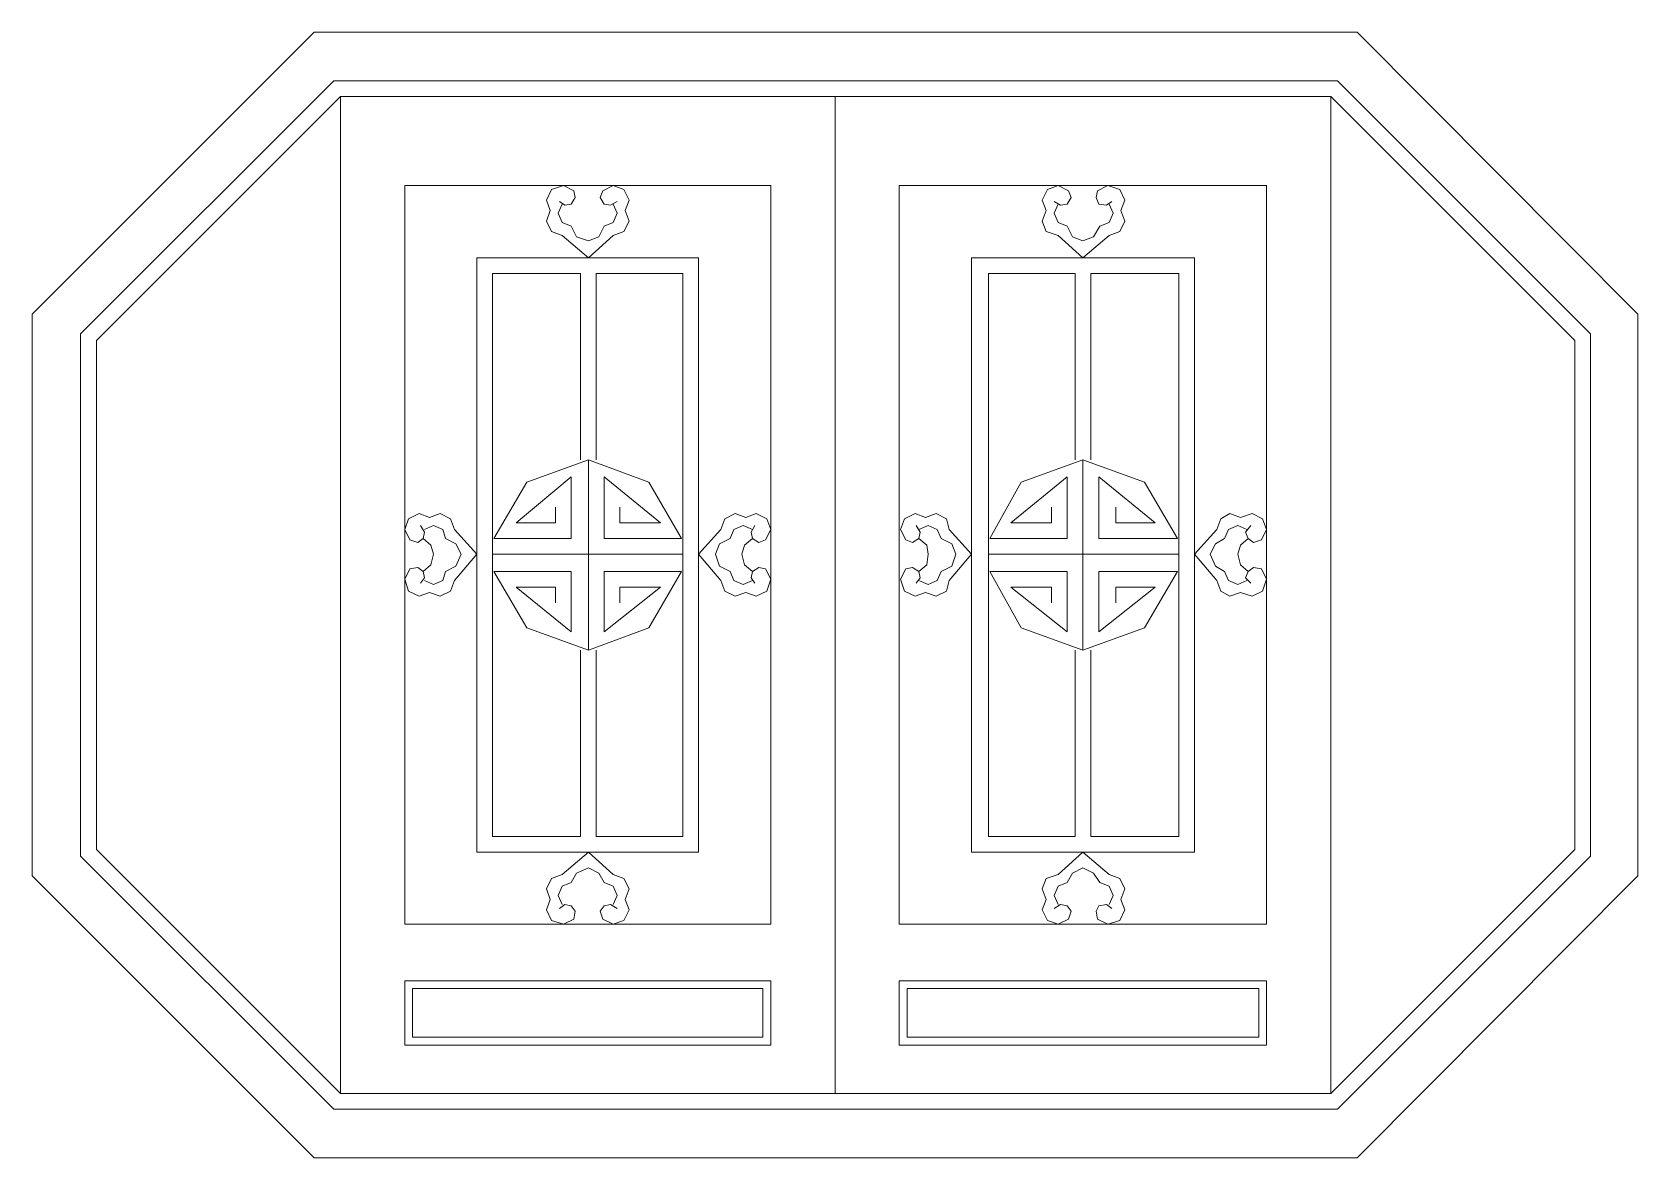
# Model space of a CAD drawing. Header units: centimetres. Extents: x -9.9 to 7.2, y -2.2 to 9.8.
import ezdxf

# ---------------------------------------------------------------- set-up
doc = ezdxf.new("R2010")
doc.units = ezdxf.units.CM
doc.header["$MEASUREMENT"] = 0
doc.layers.add('layer 1', color=7, linetype='Continuous')

msp = doc.modelspace()

# ---------------------------------------------------------------- linework, layer by layer
at = {"layer": 'layer 1', "color": 250, "lineweight": 0}
for points, knots in [([(-9.90429, 6.76236), (-9.90429, 6.76236), (-6.89485, 9.7718), (-6.89485, 9.7718), (-6.89485, 9.7718), (-6.89485, 9.7718), (4.23293, 9.7718), (4.23293, 9.7718), (4.23293, 9.7718), (4.23293, 9.7718), (7.22851, 6.76236), (7.22851, 6.76236), (7.22851, 6.76236), (7.22851, 6.76236), (7.22851, 0.77137), (7.22851, 0.77137), (7.22851, 0.77137), (7.22851, 0.77137), (4.23293, -2.23807), (4.23293, -2.23807), (4.23293, -2.23807), (4.23293, -2.23807), (-6.89485, -2.23807), (-6.89485, -2.23807), (-6.89485, -2.23807), (-6.89485, -2.23807), (-9.90429, 0.77137), (-9.90429, 0.77137), (-9.90429, 0.77137), (-9.90429, 0.77137), (-9.90429, 6.76236), (-9.90429, 6.76236)], [0, 0, 0, 0, 0.125, 0.125, 0.125, 0.125, 0.25, 0.25, 0.25, 0.25, 0.375, 0.375, 0.375, 0.375, 0.5, 0.5, 0.5, 0.5, 0.625, 0.625, 0.625, 0.625, 0.75, 0.75, 0.75, 0.75, 0.875, 0.875, 0.875, 0.875, 1, 1, 1, 1]), ([(-9.38644, 6.55227), (-9.38644, 6.55227), (-6.68494, 9.25377), (-6.68494, 9.25377), (-6.68494, 9.25377), (-6.68494, 9.25377), (4.02302, 9.25377), (4.02302, 9.25377), (4.02302, 9.25377), (4.02302, 9.25377), (6.72451, 6.55227), (6.72451, 6.55227), (6.72451, 6.55227), (6.72451, 6.55227), (6.72451, 0.98146), (6.72451, 0.98146), (6.72451, 0.98146), (6.72451, 0.98146), (4.02302, -1.72004), (4.02302, -1.72004), (4.02302, -1.72004), (4.02302, -1.72004), (-6.68494, -1.72004), (-6.68494, -1.72004), (-6.68494, -1.72004), (-6.68494, -1.72004), (-9.38644, 0.98146), (-9.38644, 0.98146), (-9.38644, 0.98146), (-9.38644, 0.98146), (-9.38644, 6.55227), (-9.38644, 6.55227)], [0, 0, 0, 0, 0.125, 0.125, 0.125, 0.125, 0.25, 0.25, 0.25, 0.25, 0.375, 0.375, 0.375, 0.375, 0.5, 0.5, 0.5, 0.5, 0.625, 0.625, 0.625, 0.625, 0.75, 0.75, 0.75, 0.75, 0.875, 0.875, 0.875, 0.875, 1, 1, 1, 1]), ([(-9.21844, 6.4823), (-9.21844, 6.4823), (-6.61497, 9.08595), (-6.61497, 9.08595), (-6.61497, 9.08595), (-6.61497, 9.08595), (3.95304, 9.08595), (3.95304, 9.08595), (3.95304, 9.08595), (3.95304, 9.08595), (6.55651, 6.4823), (6.55651, 6.4823), (6.55651, 6.4823), (6.55651, 6.4823), (6.55651, 1.05143), (6.55651, 1.05143), (6.55651, 1.05143), (6.55651, 1.05143), (3.95304, -1.55222), (3.95304, -1.55222), (3.95304, -1.55222), (3.95304, -1.55222), (-6.61497, -1.55222), (-6.61497, -1.55222), (-6.61497, -1.55222), (-6.61497, -1.55222), (-9.21844, 1.05143), (-9.21844, 1.05143), (-9.21844, 1.05143), (-9.21844, 1.05143), (-9.21844, 6.4823), (-9.21844, 6.4823)], [0, 0, 0, 0, 0.125, 0.125, 0.125, 0.125, 0.25, 0.25, 0.25, 0.25, 0.375, 0.375, 0.375, 0.375, 0.5, 0.5, 0.5, 0.5, 0.625, 0.625, 0.625, 0.625, 0.75, 0.75, 0.75, 0.75, 0.875, 0.875, 0.875, 0.875, 1, 1, 1, 1]), ([(-2.02392, 8.13407), (-2.02392, 8.13407), (-2.02392, 0.25352), (-2.02392, 0.25352), (-2.02392, 0.25352), (-2.02392, 0.25352), (-5.92912, 0.25352), (-5.92912, 0.25352), (-5.92912, 0.25352), (-5.92912, 0.25352), (-5.92912, 8.13407), (-5.92912, 8.13407), (-5.92912, 8.13407), (-5.92912, 8.13407), (-2.02392, 8.13407), (-2.02392, 8.13407)], [0, 0, 0, 0, 0.25, 0.25, 0.25, 0.25, 0.5, 0.5, 0.5, 0.5, 0.75, 0.75, 0.75, 0.75, 1, 1, 1, 1]), ([(-4.27735, 7.96607), (-4.27735, 7.96607), (-4.22141, 7.92415), (-4.22141, 7.92415), (-4.22141, 7.92415), (-4.22141, 7.92415), (-4.15144, 7.93801), (-4.15144, 7.93801), (-4.15144, 7.93801), (-4.15144, 7.93801), (-4.10935, 8.00798), (-4.10935, 8.00798), (-4.10935, 8.00798), (-4.10935, 8.00798), (-4.12338, 8.07813), (-4.12338, 8.07813), (-4.12338, 8.07813), (-4.12338, 8.07813), (-4.23544, 8.13407), (-4.23544, 8.13407), (-4.23544, 8.13407), (-4.23544, 8.13407), (-4.36135, 8.09198), (-4.36135, 8.09198), (-4.36135, 8.09198), (-4.36135, 8.09198), (-4.41729, 7.9801), (-4.41729, 7.9801), (-4.41729, 7.9801), (-4.41729, 7.9801), (-4.37538, 7.86803), (-4.37538, 7.86803), (-4.37538, 7.86803), (-4.37538, 7.86803), (-4.41729, 7.75615), (-4.41729, 7.75615), (-4.41729, 7.75615), (-4.41729, 7.75615), (-4.36135, 7.64409), (-4.36135, 7.64409), (-4.36135, 7.64409), (-4.36135, 7.64409), (-4.24947, 7.60218), (-4.24947, 7.60218), (-4.24947, 7.60218), (-4.24947, 7.60218), (-3.96941, 7.36421), (-3.96941, 7.36421), (-3.96941, 7.36421), (-3.96941, 7.36421), (-3.70356, 7.60218), (-3.70356, 7.60218), (-3.70356, 7.60218), (-3.70356, 7.60218), (-3.5915, 7.64409), (-3.5915, 7.64409), (-3.5915, 7.64409), (-3.5915, 7.64409), (-3.53556, 7.75615), (-3.53556, 7.75615), (-3.53556, 7.75615), (-3.53556, 7.75615), (-3.57747, 7.86803), (-3.57747, 7.86803), (-3.57747, 7.86803), (-3.57747, 7.86803), (-3.53556, 7.9801), (-3.53556, 7.9801), (-3.53556, 7.9801), (-3.53556, 7.9801), (-3.5915, 8.09198), (-3.5915, 8.09198), (-3.5915, 8.09198), (-3.5915, 8.09198), (-3.70356, 8.13407), (-3.70356, 8.13407), (-3.70356, 8.13407), (-3.70356, 8.13407), (-3.81544, 8.07813), (-3.81544, 8.07813), (-3.81544, 8.07813), (-3.81544, 8.07813), (-3.8435, 8.00798), (-3.8435, 8.00798), (-3.8435, 8.00798), (-3.8435, 8.00798), (-3.80141, 7.93801), (-3.80141, 7.93801), (-3.80141, 7.93801), (-3.80141, 7.93801), (-3.73144, 7.92415), (-3.73144, 7.92415), (-3.73144, 7.92415), (-3.73144, 7.92415), (-3.66147, 7.96607), (-3.66147, 7.96607)], [0, 0, 0, 0, 0.04166667, 0.04166667, 0.04166667, 0.04166667, 0.08333333, 0.08333333, 0.08333333, 0.08333333, 0.125, 0.125, 0.125, 0.125, 0.16666667, 0.16666667, 0.16666667, 0.16666667, 0.20833333, 0.20833333, 0.20833333, 0.20833333, 0.25, 0.25, 0.25, 0.25, 0.29166667, 0.29166667, 0.29166667, 0.29166667, 0.33333333, 0.33333333, 0.33333333, 0.33333333, 0.375, 0.375, 0.375, 0.375, 0.41666667, 0.41666667, 0.41666667, 0.41666667, 0.45833333, 0.45833333, 0.45833333, 0.45833333, 0.5, 0.5, 0.5, 0.5, 0.54166667, 0.54166667, 0.54166667, 0.54166667, 0.58333333, 0.58333333, 0.58333333, 0.58333333, 0.625, 0.625, 0.625, 0.625, 0.66666667, 0.66666667, 0.66666667, 0.66666667, 0.70833333, 0.70833333, 0.70833333, 0.70833333, 0.75, 0.75, 0.75, 0.75, 0.79166667, 0.79166667, 0.79166667, 0.79166667, 0.83333333, 0.83333333, 0.83333333, 0.83333333, 0.875, 0.875, 0.875, 0.875, 0.91666667, 0.91666667, 0.91666667, 0.91666667, 0.95833333, 0.95833333, 0.95833333, 0.95833333, 1, 1, 1, 1]), ([(-0.65204, 8.13407), (-0.65204, 8.13407), (-0.65204, 0.25352), (-0.65204, 0.25352), (-0.65204, 0.25352), (-0.65204, 0.25352), (3.26719, 0.25352), (3.26719, 0.25352), (3.26719, 0.25352), (3.26719, 0.25352), (3.26719, 8.13407), (3.26719, 8.13407), (3.26719, 8.13407), (3.26719, 8.13407), (-0.65204, 8.13407), (-0.65204, 8.13407)], [0, 0, 0, 0, 0.25, 0.25, 0.25, 0.25, 0.5, 0.5, 0.5, 0.5, 0.75, 0.75, 0.75, 0.75, 1, 1, 1, 1]), ([(1.15352, 8.07813), (1.15352, 8.07813), (1.04164, 8.13407), (1.04164, 8.13407), (1.04164, 8.13407), (1.04164, 8.13407), (0.92958, 8.09198), (0.92958, 8.09198), (0.92958, 8.09198), (0.92958, 8.09198), (0.87364, 7.9801), (0.87364, 7.9801), (0.87364, 7.9801), (0.87364, 7.9801), (0.91555, 7.86803), (0.91555, 7.86803)], [0, 0, 0, 0, 0.25, 0.25, 0.25, 0.25, 0.5, 0.5, 0.5, 0.5, 0.75, 0.75, 0.75, 0.75, 1, 1, 1, 1]), ([(0.99955, 7.96607), (0.99955, 7.96607), (1.06952, 7.92415), (1.06952, 7.92415), (1.06952, 7.92415), (1.06952, 7.92415), (1.13967, 7.93801), (1.13967, 7.93801), (1.13967, 7.93801), (1.13967, 7.93801), (1.18158, 8.00798), (1.18158, 8.00798), (1.18158, 8.00798), (1.18158, 8.00798), (1.15352, 8.07813), (1.15352, 8.07813)], [0, 0, 0, 0, 0.25, 0.25, 0.25, 0.25, 0.5, 0.5, 0.5, 0.5, 0.75, 0.75, 0.75, 0.75, 1, 1, 1, 1]), ([(1.46146, 8.07813), (1.46146, 8.07813), (1.44761, 8.00798), (1.44761, 8.00798), (1.44761, 8.00798), (1.44761, 8.00798), (1.47549, 7.93801), (1.47549, 7.93801), (1.47549, 7.93801), (1.47549, 7.93801), (1.55949, 7.92415), (1.55949, 7.92415), (1.55949, 7.92415), (1.55949, 7.92415), (1.61543, 7.96607), (1.61543, 7.96607)], [0, 0, 0, 0, 0.25, 0.25, 0.25, 0.25, 0.5, 0.5, 0.5, 0.5, 0.75, 0.75, 0.75, 0.75, 1, 1, 1, 1]), ([(1.71346, 7.86803), (1.71346, 7.86803), (1.75555, 7.9801), (1.75555, 7.9801), (1.75555, 7.9801), (1.75555, 7.9801), (1.69943, 8.09198), (1.69943, 8.09198), (1.69943, 8.09198), (1.69943, 8.09198), (1.57352, 8.13407), (1.57352, 8.13407), (1.57352, 8.13407), (1.57352, 8.13407), (1.46146, 8.07813), (1.46146, 8.07813)], [0, 0, 0, 0, 0.25, 0.25, 0.25, 0.25, 0.5, 0.5, 0.5, 0.5, 0.75, 0.75, 0.75, 0.75, 1, 1, 1, 1]), ([(-4.24947, 7.93801), (-4.24947, 7.93801), (-4.29138, 7.84015), (-4.29138, 7.84015), (-4.29138, 7.84015), (-4.29138, 7.84015), (-4.24947, 7.74212), (-4.24947, 7.74212), (-4.24947, 7.74212), (-4.24947, 7.74212), (-4.15144, 7.70003), (-4.15144, 7.70003), (-4.15144, 7.70003), (-4.15144, 7.70003), (-4.0955, 7.58815), (-4.0955, 7.58815), (-4.0955, 7.58815), (-4.0955, 7.58815), (-3.96941, 7.54606), (-3.96941, 7.54606), (-3.96941, 7.54606), (-3.96941, 7.54606), (-3.85753, 7.58815), (-3.85753, 7.58815), (-3.85753, 7.58815), (-3.85753, 7.58815), (-3.80141, 7.70003), (-3.80141, 7.70003), (-3.80141, 7.70003), (-3.80141, 7.70003), (-3.70356, 7.74212), (-3.70356, 7.74212), (-3.70356, 7.74212), (-3.70356, 7.74212), (-3.66147, 7.84015), (-3.66147, 7.84015), (-3.66147, 7.84015), (-3.66147, 7.84015), (-3.70356, 7.93801), (-3.70356, 7.93801)], [0, 0, 0, 0, 0.1, 0.1, 0.1, 0.1, 0.2, 0.2, 0.2, 0.2, 0.3, 0.3, 0.3, 0.3, 0.4, 0.4, 0.4, 0.4, 0.5, 0.5, 0.5, 0.5, 0.6, 0.6, 0.6, 0.6, 0.7, 0.7, 0.7, 0.7, 0.8, 0.8, 0.8, 0.8, 0.9, 0.9, 0.9, 0.9, 1, 1, 1, 1]), ([(1.04164, 7.93801), (1.04164, 7.93801), (0.99955, 7.84015), (0.99955, 7.84015), (0.99955, 7.84015), (0.99955, 7.84015), (1.04164, 7.74212), (1.04164, 7.74212), (1.04164, 7.74212), (1.04164, 7.74212), (1.13967, 7.70003), (1.13967, 7.70003)], [0, 0, 0, 0, 0.33333333, 0.33333333, 0.33333333, 0.33333333, 0.66666667, 0.66666667, 0.66666667, 0.66666667, 1, 1, 1, 1]), ([(1.48952, 7.70003), (1.48952, 7.70003), (1.58755, 7.74212), (1.58755, 7.74212), (1.58755, 7.74212), (1.58755, 7.74212), (1.62946, 7.84015), (1.62946, 7.84015), (1.62946, 7.84015), (1.62946, 7.84015), (1.58755, 7.93801), (1.58755, 7.93801)], [0, 0, 0, 0, 0.33333333, 0.33333333, 0.33333333, 0.33333333, 0.66666667, 0.66666667, 0.66666667, 0.66666667, 1, 1, 1, 1]), ([(0.91555, 7.86803), (0.91555, 7.86803), (0.87364, 7.75615), (0.87364, 7.75615), (0.87364, 7.75615), (0.87364, 7.75615), (0.91555, 7.64409), (0.91555, 7.64409), (0.91555, 7.64409), (0.91555, 7.64409), (1.04164, 7.60218), (1.04164, 7.60218)], [0, 0, 0, 0, 0.33333333, 0.33333333, 0.33333333, 0.33333333, 0.66666667, 0.66666667, 0.66666667, 0.66666667, 1, 1, 1, 1]), ([(1.58755, 7.60218), (1.58755, 7.60218), (1.69943, 7.64409), (1.69943, 7.64409), (1.69943, 7.64409), (1.69943, 7.64409), (1.75555, 7.75615), (1.75555, 7.75615), (1.75555, 7.75615), (1.75555, 7.75615), (1.71346, 7.86803), (1.71346, 7.86803)], [0, 0, 0, 0, 0.33333333, 0.33333333, 0.33333333, 0.33333333, 0.66666667, 0.66666667, 0.66666667, 0.66666667, 1, 1, 1, 1]), ([(1.58755, 7.60218), (1.58755, 7.60218), (1.30749, 7.36421), (1.30749, 7.36421), (1.30749, 7.36421), (1.30749, 7.36421), (1.04164, 7.60218), (1.04164, 7.60218)], [0, 0, 0, 0, 0.5, 0.5, 0.5, 0.5, 1, 1, 1, 1]), ([(1.13967, 7.70003), (1.13967, 7.70003), (1.19561, 7.58815), (1.19561, 7.58815), (1.19561, 7.58815), (1.19561, 7.58815), (1.30749, 7.54606), (1.30749, 7.54606)], [0, 0, 0, 0, 0.5, 0.5, 0.5, 0.5, 1, 1, 1, 1]), ([(1.30749, 7.54606), (1.30749, 7.54606), (1.41955, 7.58815), (1.41955, 7.58815), (1.41955, 7.58815), (1.41955, 7.58815), (1.48952, 7.70003), (1.48952, 7.70003)], [0, 0, 0, 0, 0.5, 0.5, 0.5, 0.5, 1, 1, 1, 1]), ([(-2.79377, 7.36421), (-2.79377, 7.36421), (-2.79377, 1.02337), (-2.79377, 1.02337), (-2.79377, 1.02337), (-2.79377, 1.02337), (-5.15927, 1.02337), (-5.15927, 1.02337), (-5.15927, 1.02337), (-5.15927, 1.02337), (-5.15927, 7.36421), (-5.15927, 7.36421), (-5.15927, 7.36421), (-5.15927, 7.36421), (-2.79377, 7.36421), (-2.79377, 7.36421)], [0, 0, 0, 0, 0.25, 0.25, 0.25, 0.25, 0.5, 0.5, 0.5, 0.5, 0.75, 0.75, 0.75, 0.75, 1, 1, 1, 1]), ([(-4.05341, 1.19137), (-4.05341, 1.19137), (-4.99127, 1.19137), (-4.99127, 1.19137), (-4.99127, 1.19137), (-4.99127, 1.19137), (-4.99127, 7.19621), (-4.99127, 7.19621), (-4.99127, 7.19621), (-4.99127, 7.19621), (-4.05341, 7.19621), (-4.05341, 7.19621)], [0, 0, 0, 0, 0.33333333, 0.33333333, 0.33333333, 0.33333333, 0.66666667, 0.66666667, 0.66666667, 0.66666667, 1, 1, 1, 1]), ([(-3.88541, 7.19621), (-3.88541, 7.19621), (-2.96159, 7.19621), (-2.96159, 7.19621), (-2.96159, 7.19621), (-2.96159, 7.19621), (-2.96159, 1.19137), (-2.96159, 1.19137), (-2.96159, 1.19137), (-2.96159, 1.19137), (-3.88541, 1.19137), (-3.88541, 1.19137)], [0, 0, 0, 0, 0.33333333, 0.33333333, 0.33333333, 0.33333333, 0.66666667, 0.66666667, 0.66666667, 0.66666667, 1, 1, 1, 1]), ([(0.11782, 7.36421), (0.11782, 7.36421), (0.11782, 1.02337), (0.11782, 1.02337), (0.11782, 1.02337), (0.11782, 1.02337), (2.49734, 1.02337), (2.49734, 1.02337), (2.49734, 1.02337), (2.49734, 1.02337), (2.49734, 7.36421), (2.49734, 7.36421), (2.49734, 7.36421), (2.49734, 7.36421), (0.11782, 7.36421), (0.11782, 7.36421)], [0, 0, 0, 0, 0.25, 0.25, 0.25, 0.25, 0.5, 0.5, 0.5, 0.5, 0.75, 0.75, 0.75, 0.75, 1, 1, 1, 1]), ([(1.22349, 7.19621), (1.22349, 7.19621), (0.29967, 7.19621), (0.29967, 7.19621), (0.29967, 7.19621), (0.29967, 7.19621), (0.29967, 1.19137), (0.29967, 1.19137), (0.29967, 1.19137), (0.29967, 1.19137), (1.22349, 1.19137), (1.22349, 1.19137)], [0, 0, 0, 0, 0.33333333, 0.33333333, 0.33333333, 0.33333333, 0.66666667, 0.66666667, 0.66666667, 0.66666667, 1, 1, 1, 1]), ([(1.39149, 1.19137), (1.39149, 1.19137), (2.32934, 1.19137), (2.32934, 1.19137), (2.32934, 1.19137), (2.32934, 1.19137), (2.32934, 7.19621), (2.32934, 7.19621), (2.32934, 7.19621), (2.32934, 7.19621), (1.39149, 7.19621), (1.39149, 7.19621)], [0, 0, 0, 0, 0.33333333, 0.33333333, 0.33333333, 0.33333333, 0.66666667, 0.66666667, 0.66666667, 0.66666667, 1, 1, 1, 1]), ([(-3.96941, 5.20863), (-3.96941, 5.20863), (-4.62738, 4.97066), (-4.62738, 4.97066), (-4.62738, 4.97066), (-4.62738, 4.97066), (-4.97724, 4.36881), (-4.97724, 4.36881)], [0, 0, 0, 0, 0.5, 0.5, 0.5, 0.5, 1, 1, 1, 1]), ([(-2.97562, 4.36881), (-2.97562, 4.36881), (-3.32565, 4.97066), (-3.32565, 4.97066), (-3.32565, 4.97066), (-3.32565, 4.97066), (-3.96941, 5.20863), (-3.96941, 5.20863)], [0, 0, 0, 0, 0.5, 0.5, 0.5, 0.5, 1, 1, 1, 1]), ([(1.30749, 5.20863), (1.30749, 5.20863), (0.6497, 4.97066), (0.6497, 4.97066), (0.6497, 4.97066), (0.6497, 4.97066), (0.3137, 4.36881), (0.3137, 4.36881)], [0, 0, 0, 0, 0.5, 0.5, 0.5, 0.5, 1, 1, 1, 1]), ([(2.31531, 4.36881), (2.31531, 4.36881), (1.96546, 4.97066), (1.96546, 4.97066), (1.96546, 4.97066), (1.96546, 4.97066), (1.30749, 5.20863), (1.30749, 5.20863)], [0, 0, 0, 0, 0.5, 0.5, 0.5, 0.5, 1, 1, 1, 1]), ([(-5.66309, 4.59275), (-5.66309, 4.59275), (-5.77515, 4.63466), (-5.77515, 4.63466), (-5.77515, 4.63466), (-5.77515, 4.63466), (-5.88703, 4.57872), (-5.88703, 4.57872), (-5.88703, 4.57872), (-5.88703, 4.57872), (-5.92912, 4.46666), (-5.92912, 4.46666), (-5.92912, 4.46666), (-5.92912, 4.46666), (-5.87318, 4.35478), (-5.87318, 4.35478)], [0, 0, 0, 0, 0.25, 0.25, 0.25, 0.25, 0.5, 0.5, 0.5, 0.5, 0.75, 0.75, 0.75, 0.75, 1, 1, 1, 1]), ([(-5.39724, 4.46666), (-5.39724, 4.46666), (-5.43915, 4.57872), (-5.43915, 4.57872), (-5.43915, 4.57872), (-5.43915, 4.57872), (-5.55121, 4.63466), (-5.55121, 4.63466), (-5.55121, 4.63466), (-5.55121, 4.63466), (-5.66309, 4.59275), (-5.66309, 4.59275)], [0, 0, 0, 0, 0.33333333, 0.33333333, 0.33333333, 0.33333333, 0.66666667, 0.66666667, 0.66666667, 0.66666667, 1, 1, 1, 1]), ([(-2.19174, 4.50875), (-2.19174, 4.50875), (-2.23383, 4.43878), (-2.23383, 4.43878), (-2.23383, 4.43878), (-2.23383, 4.43878), (-2.2198, 4.36881), (-2.2198, 4.36881), (-2.2198, 4.36881), (-2.2198, 4.36881), (-2.14983, 4.32672), (-2.14983, 4.32672), (-2.14983, 4.32672), (-2.14983, 4.32672), (-2.07986, 4.35478), (-2.07986, 4.35478), (-2.07986, 4.35478), (-2.07986, 4.35478), (-2.02392, 4.46666), (-2.02392, 4.46666), (-2.02392, 4.46666), (-2.02392, 4.46666), (-2.06583, 4.57872), (-2.06583, 4.57872), (-2.06583, 4.57872), (-2.06583, 4.57872), (-2.17789, 4.63466), (-2.17789, 4.63466), (-2.17789, 4.63466), (-2.17789, 4.63466), (-2.28977, 4.59275), (-2.28977, 4.59275), (-2.28977, 4.59275), (-2.28977, 4.59275), (-2.40183, 4.63466), (-2.40183, 4.63466), (-2.40183, 4.63466), (-2.40183, 4.63466), (-2.51371, 4.57872), (-2.51371, 4.57872), (-2.51371, 4.57872), (-2.51371, 4.57872), (-2.5558, 4.46666), (-2.5558, 4.46666), (-2.5558, 4.46666), (-2.5558, 4.46666), (-2.79377, 4.20081), (-2.79377, 4.20081), (-2.79377, 4.20081), (-2.79377, 4.20081), (-2.5558, 3.92075), (-2.5558, 3.92075), (-2.5558, 3.92075), (-2.5558, 3.92075), (-2.51371, 3.80887), (-2.51371, 3.80887), (-2.51371, 3.80887), (-2.51371, 3.80887), (-2.40183, 3.75293), (-2.40183, 3.75293), (-2.40183, 3.75293), (-2.40183, 3.75293), (-2.28977, 3.79484), (-2.28977, 3.79484), (-2.28977, 3.79484), (-2.28977, 3.79484), (-2.17789, 3.75293), (-2.17789, 3.75293), (-2.17789, 3.75293), (-2.17789, 3.75293), (-2.06583, 3.80887), (-2.06583, 3.80887), (-2.06583, 3.80887), (-2.06583, 3.80887), (-2.02392, 3.93478), (-2.02392, 3.93478), (-2.02392, 3.93478), (-2.02392, 3.93478), (-2.07986, 4.04684), (-2.07986, 4.04684), (-2.07986, 4.04684), (-2.07986, 4.04684), (-2.14983, 4.06087), (-2.14983, 4.06087), (-2.14983, 4.06087), (-2.14983, 4.06087), (-2.2198, 4.01878), (-2.2198, 4.01878), (-2.2198, 4.01878), (-2.2198, 4.01878), (-2.23383, 3.94881), (-2.23383, 3.94881), (-2.23383, 3.94881), (-2.23383, 3.94881), (-2.19174, 3.89287), (-2.19174, 3.89287)], [0, 0, 0, 0, 0.04166667, 0.04166667, 0.04166667, 0.04166667, 0.08333333, 0.08333333, 0.08333333, 0.08333333, 0.125, 0.125, 0.125, 0.125, 0.16666667, 0.16666667, 0.16666667, 0.16666667, 0.20833333, 0.20833333, 0.20833333, 0.20833333, 0.25, 0.25, 0.25, 0.25, 0.29166667, 0.29166667, 0.29166667, 0.29166667, 0.33333333, 0.33333333, 0.33333333, 0.33333333, 0.375, 0.375, 0.375, 0.375, 0.41666667, 0.41666667, 0.41666667, 0.41666667, 0.45833333, 0.45833333, 0.45833333, 0.45833333, 0.5, 0.5, 0.5, 0.5, 0.54166667, 0.54166667, 0.54166667, 0.54166667, 0.58333333, 0.58333333, 0.58333333, 0.58333333, 0.625, 0.625, 0.625, 0.625, 0.66666667, 0.66666667, 0.66666667, 0.66666667, 0.70833333, 0.70833333, 0.70833333, 0.70833333, 0.75, 0.75, 0.75, 0.75, 0.79166667, 0.79166667, 0.79166667, 0.79166667, 0.83333333, 0.83333333, 0.83333333, 0.83333333, 0.875, 0.875, 0.875, 0.875, 0.91666667, 0.91666667, 0.91666667, 0.91666667, 0.95833333, 0.95833333, 0.95833333, 0.95833333, 1, 1, 1, 1]), ([(-0.37216, 4.59275), (-0.37216, 4.59275), (-0.48404, 4.63466), (-0.48404, 4.63466), (-0.48404, 4.63466), (-0.48404, 4.63466), (-0.5961, 4.57872), (-0.5961, 4.57872), (-0.5961, 4.57872), (-0.5961, 4.57872), (-0.63801, 4.46666), (-0.63801, 4.46666), (-0.63801, 4.46666), (-0.63801, 4.46666), (-0.58207, 4.35478), (-0.58207, 4.35478)], [0, 0, 0, 0, 0.25, 0.25, 0.25, 0.25, 0.5, 0.5, 0.5, 0.5, 0.75, 0.75, 0.75, 0.75, 1, 1, 1, 1]), ([(-0.12015, 4.46666), (-0.12015, 4.46666), (-0.14821, 4.57872), (-0.14821, 4.57872), (-0.14821, 4.57872), (-0.14821, 4.57872), (-0.26009, 4.63466), (-0.26009, 4.63466), (-0.26009, 4.63466), (-0.26009, 4.63466), (-0.37216, 4.59275), (-0.37216, 4.59275)], [0, 0, 0, 0, 0.33333333, 0.33333333, 0.33333333, 0.33333333, 0.66666667, 0.66666667, 0.66666667, 0.66666667, 1, 1, 1, 1]), ([(3.09919, 4.50875), (3.09919, 4.50875), (3.04325, 4.43878), (3.04325, 4.43878), (3.04325, 4.43878), (3.04325, 4.43878), (3.07113, 4.36881), (3.07113, 4.36881), (3.07113, 4.36881), (3.07113, 4.36881), (3.12725, 4.32672), (3.12725, 4.32672), (3.12725, 4.32672), (3.12725, 4.32672), (3.21125, 4.35478), (3.21125, 4.35478), (3.21125, 4.35478), (3.21125, 4.35478), (3.26719, 4.46666), (3.26719, 4.46666), (3.26719, 4.46666), (3.26719, 4.46666), (3.2251, 4.57872), (3.2251, 4.57872), (3.2251, 4.57872), (3.2251, 4.57872), (3.11322, 4.63466), (3.11322, 4.63466), (3.11322, 4.63466), (3.11322, 4.63466), (2.98731, 4.59275), (2.98731, 4.59275), (2.98731, 4.59275), (2.98731, 4.59275), (2.87525, 4.63466), (2.87525, 4.63466), (2.87525, 4.63466), (2.87525, 4.63466), (2.77722, 4.57872), (2.77722, 4.57872), (2.77722, 4.57872), (2.77722, 4.57872), (2.73531, 4.46666), (2.73531, 4.46666), (2.73531, 4.46666), (2.73531, 4.46666), (2.49734, 4.20081), (2.49734, 4.20081), (2.49734, 4.20081), (2.49734, 4.20081), (2.73531, 3.92075), (2.73531, 3.92075), (2.73531, 3.92075), (2.73531, 3.92075), (2.77722, 3.80887), (2.77722, 3.80887), (2.77722, 3.80887), (2.77722, 3.80887), (2.87525, 3.75293), (2.87525, 3.75293), (2.87525, 3.75293), (2.87525, 3.75293), (2.98731, 3.79484), (2.98731, 3.79484), (2.98731, 3.79484), (2.98731, 3.79484), (3.11322, 3.75293), (3.11322, 3.75293), (3.11322, 3.75293), (3.11322, 3.75293), (3.2251, 3.80887), (3.2251, 3.80887), (3.2251, 3.80887), (3.2251, 3.80887), (3.26719, 3.93478), (3.26719, 3.93478), (3.26719, 3.93478), (3.26719, 3.93478), (3.21125, 4.04684), (3.21125, 4.04684), (3.21125, 4.04684), (3.21125, 4.04684), (3.12725, 4.06087), (3.12725, 4.06087), (3.12725, 4.06087), (3.12725, 4.06087), (3.07113, 4.01878), (3.07113, 4.01878), (3.07113, 4.01878), (3.07113, 4.01878), (3.04325, 3.94881), (3.04325, 3.94881), (3.04325, 3.94881), (3.04325, 3.94881), (3.09919, 3.89287), (3.09919, 3.89287)], [0, 0, 0, 0, 0.04166667, 0.04166667, 0.04166667, 0.04166667, 0.08333333, 0.08333333, 0.08333333, 0.08333333, 0.125, 0.125, 0.125, 0.125, 0.16666667, 0.16666667, 0.16666667, 0.16666667, 0.20833333, 0.20833333, 0.20833333, 0.20833333, 0.25, 0.25, 0.25, 0.25, 0.29166667, 0.29166667, 0.29166667, 0.29166667, 0.33333333, 0.33333333, 0.33333333, 0.33333333, 0.375, 0.375, 0.375, 0.375, 0.41666667, 0.41666667, 0.41666667, 0.41666667, 0.45833333, 0.45833333, 0.45833333, 0.45833333, 0.5, 0.5, 0.5, 0.5, 0.54166667, 0.54166667, 0.54166667, 0.54166667, 0.58333333, 0.58333333, 0.58333333, 0.58333333, 0.625, 0.625, 0.625, 0.625, 0.66666667, 0.66666667, 0.66666667, 0.66666667, 0.70833333, 0.70833333, 0.70833333, 0.70833333, 0.75, 0.75, 0.75, 0.75, 0.79166667, 0.79166667, 0.79166667, 0.79166667, 0.83333333, 0.83333333, 0.83333333, 0.83333333, 0.875, 0.875, 0.875, 0.875, 0.91666667, 0.91666667, 0.91666667, 0.91666667, 0.95833333, 0.95833333, 0.95833333, 0.95833333, 1, 1, 1, 1]), ([(-5.87318, 4.35478), (-5.87318, 4.35478), (-5.78918, 4.32672), (-5.78918, 4.32672), (-5.78918, 4.32672), (-5.78918, 4.32672), (-5.73306, 4.36881), (-5.73306, 4.36881), (-5.73306, 4.36881), (-5.73306, 4.36881), (-5.71921, 4.43878), (-5.71921, 4.43878), (-5.71921, 4.43878), (-5.71921, 4.43878), (-5.76112, 4.50875), (-5.76112, 4.50875)], [0, 0, 0, 0, 0.25, 0.25, 0.25, 0.25, 0.5, 0.5, 0.5, 0.5, 0.75, 0.75, 0.75, 0.75, 1, 1, 1, 1]), ([(-5.49527, 4.36881), (-5.49527, 4.36881), (-5.52315, 4.46666), (-5.52315, 4.46666), (-5.52315, 4.46666), (-5.52315, 4.46666), (-5.62118, 4.50875), (-5.62118, 4.50875), (-5.62118, 4.50875), (-5.62118, 4.50875), (-5.71921, 4.46666), (-5.71921, 4.46666)], [0, 0, 0, 0, 0.33333333, 0.33333333, 0.33333333, 0.33333333, 0.66666667, 0.66666667, 0.66666667, 0.66666667, 1, 1, 1, 1]), ([(-5.39724, 4.46666), (-5.39724, 4.46666), (-5.15927, 4.20081), (-5.15927, 4.20081), (-5.15927, 4.20081), (-5.15927, 4.20081), (-5.39724, 3.92075), (-5.39724, 3.92075)], [0, 0, 0, 0, 0.5, 0.5, 0.5, 0.5, 1, 1, 1, 1]), ([(-2.2198, 4.46666), (-2.2198, 4.46666), (-2.31783, 4.50875), (-2.31783, 4.50875), (-2.31783, 4.50875), (-2.31783, 4.50875), (-2.41568, 4.46666), (-2.41568, 4.46666), (-2.41568, 4.46666), (-2.41568, 4.46666), (-2.45777, 4.36881), (-2.45777, 4.36881), (-2.45777, 4.36881), (-2.45777, 4.36881), (-2.56965, 4.31269), (-2.56965, 4.31269), (-2.56965, 4.31269), (-2.56965, 4.31269), (-2.61174, 4.20081), (-2.61174, 4.20081), (-2.61174, 4.20081), (-2.61174, 4.20081), (-2.56965, 4.07472), (-2.56965, 4.07472), (-2.56965, 4.07472), (-2.56965, 4.07472), (-2.45777, 4.01878), (-2.45777, 4.01878), (-2.45777, 4.01878), (-2.45777, 4.01878), (-2.41568, 3.92075), (-2.41568, 3.92075), (-2.41568, 3.92075), (-2.41568, 3.92075), (-2.31783, 3.87884), (-2.31783, 3.87884), (-2.31783, 3.87884), (-2.31783, 3.87884), (-2.2198, 3.92075), (-2.2198, 3.92075)], [0, 0, 0, 0, 0.1, 0.1, 0.1, 0.1, 0.2, 0.2, 0.2, 0.2, 0.3, 0.3, 0.3, 0.3, 0.4, 0.4, 0.4, 0.4, 0.5, 0.5, 0.5, 0.5, 0.6, 0.6, 0.6, 0.6, 0.7, 0.7, 0.7, 0.7, 0.8, 0.8, 0.8, 0.8, 0.9, 0.9, 0.9, 0.9, 1, 1, 1, 1]), ([(-0.58207, 4.35478), (-0.58207, 4.35478), (-0.5121, 4.32672), (-0.5121, 4.32672), (-0.5121, 4.32672), (-0.5121, 4.32672), (-0.44213, 4.36881), (-0.44213, 4.36881), (-0.44213, 4.36881), (-0.44213, 4.36881), (-0.4281, 4.43878), (-0.4281, 4.43878), (-0.4281, 4.43878), (-0.4281, 4.43878), (-0.47019, 4.50875), (-0.47019, 4.50875)], [0, 0, 0, 0, 0.25, 0.25, 0.25, 0.25, 0.5, 0.5, 0.5, 0.5, 0.75, 0.75, 0.75, 0.75, 1, 1, 1, 1]), ([(-0.20415, 4.36881), (-0.20415, 4.36881), (-0.24624, 4.46666), (-0.24624, 4.46666), (-0.24624, 4.46666), (-0.24624, 4.46666), (-0.3441, 4.50875), (-0.3441, 4.50875), (-0.3441, 4.50875), (-0.3441, 4.50875), (-0.44213, 4.46666), (-0.44213, 4.46666)], [0, 0, 0, 0, 0.33333333, 0.33333333, 0.33333333, 0.33333333, 0.66666667, 0.66666667, 0.66666667, 0.66666667, 1, 1, 1, 1]), ([(-0.12015, 4.46666), (-0.12015, 4.46666), (0.11782, 4.20081), (0.11782, 4.20081), (0.11782, 4.20081), (0.11782, 4.20081), (-0.12015, 3.92075), (-0.12015, 3.92075)], [0, 0, 0, 0, 0.5, 0.5, 0.5, 0.5, 1, 1, 1, 1]), ([(3.05728, 4.46666), (3.05728, 4.46666), (2.95925, 4.50875), (2.95925, 4.50875), (2.95925, 4.50875), (2.95925, 4.50875), (2.86122, 4.46666), (2.86122, 4.46666), (2.86122, 4.46666), (2.86122, 4.46666), (2.81931, 4.36881), (2.81931, 4.36881), (2.81931, 4.36881), (2.81931, 4.36881), (2.72128, 4.31269), (2.72128, 4.31269), (2.72128, 4.31269), (2.72128, 4.31269), (2.66534, 4.20081), (2.66534, 4.20081), (2.66534, 4.20081), (2.66534, 4.20081), (2.72128, 4.07472), (2.72128, 4.07472), (2.72128, 4.07472), (2.72128, 4.07472), (2.81931, 4.01878), (2.81931, 4.01878), (2.81931, 4.01878), (2.81931, 4.01878), (2.86122, 3.92075), (2.86122, 3.92075), (2.86122, 3.92075), (2.86122, 3.92075), (2.95925, 3.87884), (2.95925, 3.87884), (2.95925, 3.87884), (2.95925, 3.87884), (3.05728, 3.92075), (3.05728, 3.92075)], [0, 0, 0, 0, 0.1, 0.1, 0.1, 0.1, 0.2, 0.2, 0.2, 0.2, 0.3, 0.3, 0.3, 0.3, 0.4, 0.4, 0.4, 0.4, 0.5, 0.5, 0.5, 0.5, 0.6, 0.6, 0.6, 0.6, 0.7, 0.7, 0.7, 0.7, 0.8, 0.8, 0.8, 0.8, 0.9, 0.9, 0.9, 0.9, 1, 1, 1, 1]), ([(-5.62118, 4.20081), (-5.62118, 4.20081), (-5.64924, 4.29884), (-5.64924, 4.29884), (-5.64924, 4.29884), (-5.64924, 4.29884), (-5.73306, 4.36881), (-5.73306, 4.36881)], [0, 0, 0, 0, 0.5, 0.5, 0.5, 0.5, 1, 1, 1, 1]), ([(-5.32727, 4.20081), (-5.32727, 4.20081), (-5.38321, 4.31269), (-5.38321, 4.31269), (-5.38321, 4.31269), (-5.38321, 4.31269), (-5.49527, 4.36881), (-5.49527, 4.36881)], [0, 0, 0, 0, 0.5, 0.5, 0.5, 0.5, 1, 1, 1, 1]), ([(-2.2198, 4.36881), (-2.2198, 4.36881), (-2.3038, 4.29884), (-2.3038, 4.29884), (-2.3038, 4.29884), (-2.3038, 4.29884), (-2.33186, 4.20081), (-2.33186, 4.20081)], [0, 0, 0, 0, 0.5, 0.5, 0.5, 0.5, 1, 1, 1, 1]), ([(-0.3441, 4.20081), (-0.3441, 4.20081), (-0.35813, 4.29884), (-0.35813, 4.29884), (-0.35813, 4.29884), (-0.35813, 4.29884), (-0.44213, 4.36881), (-0.44213, 4.36881)], [0, 0, 0, 0, 0.5, 0.5, 0.5, 0.5, 1, 1, 1, 1]), ([(-0.05018, 4.20081), (-0.05018, 4.20081), (-0.09227, 4.31269), (-0.09227, 4.31269), (-0.09227, 4.31269), (-0.09227, 4.31269), (-0.20415, 4.36881), (-0.20415, 4.36881)], [0, 0, 0, 0, 0.5, 0.5, 0.5, 0.5, 1, 1, 1, 1]), ([(3.07113, 4.36881), (3.07113, 4.36881), (2.98731, 4.29884), (2.98731, 4.29884), (2.98731, 4.29884), (2.98731, 4.29884), (2.95925, 4.20081), (2.95925, 4.20081)], [0, 0, 0, 0, 0.5, 0.5, 0.5, 0.5, 1, 1, 1, 1]), ([(-5.73306, 4.01878), (-5.73306, 4.01878), (-5.64924, 4.08875), (-5.64924, 4.08875), (-5.64924, 4.08875), (-5.64924, 4.08875), (-5.62118, 4.20081), (-5.62118, 4.20081)], [0, 0, 0, 0, 0.5, 0.5, 0.5, 0.5, 1, 1, 1, 1]), ([(-5.49527, 4.01878), (-5.49527, 4.01878), (-5.38321, 4.07472), (-5.38321, 4.07472), (-5.38321, 4.07472), (-5.38321, 4.07472), (-5.32727, 4.20081), (-5.32727, 4.20081)], [0, 0, 0, 0, 0.5, 0.5, 0.5, 0.5, 1, 1, 1, 1]), ([(-2.33186, 4.20081), (-2.33186, 4.20081), (-2.3038, 4.08875), (-2.3038, 4.08875), (-2.3038, 4.08875), (-2.3038, 4.08875), (-2.2198, 4.01878), (-2.2198, 4.01878)], [0, 0, 0, 0, 0.5, 0.5, 0.5, 0.5, 1, 1, 1, 1]), ([(-0.44213, 4.01878), (-0.44213, 4.01878), (-0.35813, 4.08875), (-0.35813, 4.08875), (-0.35813, 4.08875), (-0.35813, 4.08875), (-0.3441, 4.20081), (-0.3441, 4.20081)], [0, 0, 0, 0, 0.5, 0.5, 0.5, 0.5, 1, 1, 1, 1]), ([(-0.20415, 4.01878), (-0.20415, 4.01878), (-0.09227, 4.07472), (-0.09227, 4.07472), (-0.09227, 4.07472), (-0.09227, 4.07472), (-0.05018, 4.20081), (-0.05018, 4.20081)], [0, 0, 0, 0, 0.5, 0.5, 0.5, 0.5, 1, 1, 1, 1]), ([(2.95925, 4.20081), (2.95925, 4.20081), (2.98731, 4.08875), (2.98731, 4.08875), (2.98731, 4.08875), (2.98731, 4.08875), (3.07113, 4.01878), (3.07113, 4.01878)], [0, 0, 0, 0, 0.5, 0.5, 0.5, 0.5, 1, 1, 1, 1]), ([(-5.87318, 4.04684), (-5.87318, 4.04684), (-5.92912, 3.93478), (-5.92912, 3.93478), (-5.92912, 3.93478), (-5.92912, 3.93478), (-5.88703, 3.80887), (-5.88703, 3.80887), (-5.88703, 3.80887), (-5.88703, 3.80887), (-5.77515, 3.75293), (-5.77515, 3.75293), (-5.77515, 3.75293), (-5.77515, 3.75293), (-5.66309, 3.79484), (-5.66309, 3.79484)], [0, 0, 0, 0, 0.25, 0.25, 0.25, 0.25, 0.5, 0.5, 0.5, 0.5, 0.75, 0.75, 0.75, 0.75, 1, 1, 1, 1]), ([(-5.76112, 3.89287), (-5.76112, 3.89287), (-5.71921, 3.94881), (-5.71921, 3.94881), (-5.71921, 3.94881), (-5.71921, 3.94881), (-5.73306, 4.01878), (-5.73306, 4.01878), (-5.73306, 4.01878), (-5.73306, 4.01878), (-5.78918, 4.06087), (-5.78918, 4.06087), (-5.78918, 4.06087), (-5.78918, 4.06087), (-5.87318, 4.04684), (-5.87318, 4.04684)], [0, 0, 0, 0, 0.25, 0.25, 0.25, 0.25, 0.5, 0.5, 0.5, 0.5, 0.75, 0.75, 0.75, 0.75, 1, 1, 1, 1]), ([(-5.71921, 3.92075), (-5.71921, 3.92075), (-5.62118, 3.87884), (-5.62118, 3.87884), (-5.62118, 3.87884), (-5.62118, 3.87884), (-5.52315, 3.92075), (-5.52315, 3.92075), (-5.52315, 3.92075), (-5.52315, 3.92075), (-5.49527, 4.01878), (-5.49527, 4.01878)], [0, 0, 0, 0, 0.33333333, 0.33333333, 0.33333333, 0.33333333, 0.66666667, 0.66666667, 0.66666667, 0.66666667, 1, 1, 1, 1]), ([(-4.97724, 4.01878), (-4.97724, 4.01878), (-4.62738, 3.41692), (-4.62738, 3.41692), (-4.62738, 3.41692), (-4.62738, 3.41692), (-3.96941, 3.17895), (-3.96941, 3.17895)], [0, 0, 0, 0, 0.5, 0.5, 0.5, 0.5, 1, 1, 1, 1]), ([(-3.96941, 3.17895), (-3.96941, 3.17895), (-3.32565, 3.41692), (-3.32565, 3.41692), (-3.32565, 3.41692), (-3.32565, 3.41692), (-2.97562, 4.01878), (-2.97562, 4.01878)], [0, 0, 0, 0, 0.5, 0.5, 0.5, 0.5, 1, 1, 1, 1]), ([(-0.58207, 4.04684), (-0.58207, 4.04684), (-0.63801, 3.93478), (-0.63801, 3.93478), (-0.63801, 3.93478), (-0.63801, 3.93478), (-0.5961, 3.80887), (-0.5961, 3.80887), (-0.5961, 3.80887), (-0.5961, 3.80887), (-0.48404, 3.75293), (-0.48404, 3.75293), (-0.48404, 3.75293), (-0.48404, 3.75293), (-0.37216, 3.79484), (-0.37216, 3.79484)], [0, 0, 0, 0, 0.25, 0.25, 0.25, 0.25, 0.5, 0.5, 0.5, 0.5, 0.75, 0.75, 0.75, 0.75, 1, 1, 1, 1]), ([(-0.47019, 3.89287), (-0.47019, 3.89287), (-0.4281, 3.94881), (-0.4281, 3.94881), (-0.4281, 3.94881), (-0.4281, 3.94881), (-0.44213, 4.01878), (-0.44213, 4.01878), (-0.44213, 4.01878), (-0.44213, 4.01878), (-0.5121, 4.06087), (-0.5121, 4.06087), (-0.5121, 4.06087), (-0.5121, 4.06087), (-0.58207, 4.04684), (-0.58207, 4.04684)], [0, 0, 0, 0, 0.25, 0.25, 0.25, 0.25, 0.5, 0.5, 0.5, 0.5, 0.75, 0.75, 0.75, 0.75, 1, 1, 1, 1]), ([(-0.44213, 3.92075), (-0.44213, 3.92075), (-0.3441, 3.87884), (-0.3441, 3.87884), (-0.3441, 3.87884), (-0.3441, 3.87884), (-0.24624, 3.92075), (-0.24624, 3.92075), (-0.24624, 3.92075), (-0.24624, 3.92075), (-0.20415, 4.01878), (-0.20415, 4.01878)], [0, 0, 0, 0, 0.33333333, 0.33333333, 0.33333333, 0.33333333, 0.66666667, 0.66666667, 0.66666667, 0.66666667, 1, 1, 1, 1]), ([(0.3137, 4.01878), (0.3137, 4.01878), (0.6497, 3.41692), (0.6497, 3.41692), (0.6497, 3.41692), (0.6497, 3.41692), (1.30749, 3.17895), (1.30749, 3.17895)], [0, 0, 0, 0, 0.5, 0.5, 0.5, 0.5, 1, 1, 1, 1]), ([(1.30749, 3.17895), (1.30749, 3.17895), (1.96546, 3.41692), (1.96546, 3.41692), (1.96546, 3.41692), (1.96546, 3.41692), (2.31531, 4.01878), (2.31531, 4.01878)], [0, 0, 0, 0, 0.5, 0.5, 0.5, 0.5, 1, 1, 1, 1]), ([(-5.66309, 3.79484), (-5.66309, 3.79484), (-5.55121, 3.75293), (-5.55121, 3.75293), (-5.55121, 3.75293), (-5.55121, 3.75293), (-5.43915, 3.80887), (-5.43915, 3.80887), (-5.43915, 3.80887), (-5.43915, 3.80887), (-5.39724, 3.92075), (-5.39724, 3.92075)], [0, 0, 0, 0, 0.33333333, 0.33333333, 0.33333333, 0.33333333, 0.66666667, 0.66666667, 0.66666667, 0.66666667, 1, 1, 1, 1]), ([(-0.37216, 3.79484), (-0.37216, 3.79484), (-0.26009, 3.75293), (-0.26009, 3.75293), (-0.26009, 3.75293), (-0.26009, 3.75293), (-0.14821, 3.80887), (-0.14821, 3.80887), (-0.14821, 3.80887), (-0.14821, 3.80887), (-0.12015, 3.92075), (-0.12015, 3.92075)], [0, 0, 0, 0, 0.33333333, 0.33333333, 0.33333333, 0.33333333, 0.66666667, 0.66666667, 0.66666667, 0.66666667, 1, 1, 1, 1]), ([(-4.24947, 0.7854), (-4.24947, 0.7854), (-3.96941, 1.02337), (-3.96941, 1.02337), (-3.96941, 1.02337), (-3.96941, 1.02337), (-3.70356, 0.7854), (-3.70356, 0.7854)], [0, 0, 0, 0, 0.5, 0.5, 0.5, 0.5, 1, 1, 1, 1]), ([(1.61543, 0.42152), (1.61543, 0.42152), (1.55949, 0.46343), (1.55949, 0.46343), (1.55949, 0.46343), (1.55949, 0.46343), (1.47549, 0.4494), (1.47549, 0.4494), (1.47549, 0.4494), (1.47549, 0.4494), (1.44761, 0.39346), (1.44761, 0.39346), (1.44761, 0.39346), (1.44761, 0.39346), (1.46146, 0.30946), (1.46146, 0.30946), (1.46146, 0.30946), (1.46146, 0.30946), (1.57352, 0.25352), (1.57352, 0.25352), (1.57352, 0.25352), (1.57352, 0.25352), (1.69943, 0.29543), (1.69943, 0.29543), (1.69943, 0.29543), (1.69943, 0.29543), (1.75555, 0.40749), (1.75555, 0.40749), (1.75555, 0.40749), (1.75555, 0.40749), (1.71346, 0.51955), (1.71346, 0.51955), (1.71346, 0.51955), (1.71346, 0.51955), (1.75555, 0.63143), (1.75555, 0.63143), (1.75555, 0.63143), (1.75555, 0.63143), (1.69943, 0.74349), (1.69943, 0.74349), (1.69943, 0.74349), (1.69943, 0.74349), (1.58755, 0.7854), (1.58755, 0.7854), (1.58755, 0.7854), (1.58755, 0.7854), (1.30749, 1.02337), (1.30749, 1.02337), (1.30749, 1.02337), (1.30749, 1.02337), (1.04164, 0.7854), (1.04164, 0.7854), (1.04164, 0.7854), (1.04164, 0.7854), (0.91555, 0.74349), (0.91555, 0.74349), (0.91555, 0.74349), (0.91555, 0.74349), (0.87364, 0.63143), (0.87364, 0.63143), (0.87364, 0.63143), (0.87364, 0.63143), (0.91555, 0.51955), (0.91555, 0.51955), (0.91555, 0.51955), (0.91555, 0.51955), (0.87364, 0.40749), (0.87364, 0.40749), (0.87364, 0.40749), (0.87364, 0.40749), (0.92958, 0.29543), (0.92958, 0.29543), (0.92958, 0.29543), (0.92958, 0.29543), (1.04164, 0.25352), (1.04164, 0.25352), (1.04164, 0.25352), (1.04164, 0.25352), (1.15352, 0.30946), (1.15352, 0.30946), (1.15352, 0.30946), (1.15352, 0.30946), (1.18158, 0.39346), (1.18158, 0.39346), (1.18158, 0.39346), (1.18158, 0.39346), (1.13967, 0.4494), (1.13967, 0.4494), (1.13967, 0.4494), (1.13967, 0.4494), (1.06952, 0.46343), (1.06952, 0.46343), (1.06952, 0.46343), (1.06952, 0.46343), (0.99955, 0.42152), (0.99955, 0.42152)], [0, 0, 0, 0, 0.04166667, 0.04166667, 0.04166667, 0.04166667, 0.08333333, 0.08333333, 0.08333333, 0.08333333, 0.125, 0.125, 0.125, 0.125, 0.16666667, 0.16666667, 0.16666667, 0.16666667, 0.20833333, 0.20833333, 0.20833333, 0.20833333, 0.25, 0.25, 0.25, 0.25, 0.29166667, 0.29166667, 0.29166667, 0.29166667, 0.33333333, 0.33333333, 0.33333333, 0.33333333, 0.375, 0.375, 0.375, 0.375, 0.41666667, 0.41666667, 0.41666667, 0.41666667, 0.45833333, 0.45833333, 0.45833333, 0.45833333, 0.5, 0.5, 0.5, 0.5, 0.54166667, 0.54166667, 0.54166667, 0.54166667, 0.58333333, 0.58333333, 0.58333333, 0.58333333, 0.625, 0.625, 0.625, 0.625, 0.66666667, 0.66666667, 0.66666667, 0.66666667, 0.70833333, 0.70833333, 0.70833333, 0.70833333, 0.75, 0.75, 0.75, 0.75, 0.79166667, 0.79166667, 0.79166667, 0.79166667, 0.83333333, 0.83333333, 0.83333333, 0.83333333, 0.875, 0.875, 0.875, 0.875, 0.91666667, 0.91666667, 0.91666667, 0.91666667, 0.95833333, 0.95833333, 0.95833333, 0.95833333, 1, 1, 1, 1]), ([(-4.24947, 0.7854), (-4.24947, 0.7854), (-4.36135, 0.74349), (-4.36135, 0.74349), (-4.36135, 0.74349), (-4.36135, 0.74349), (-4.41729, 0.63143), (-4.41729, 0.63143), (-4.41729, 0.63143), (-4.41729, 0.63143), (-4.37538, 0.51955), (-4.37538, 0.51955)], [0, 0, 0, 0, 0.33333333, 0.33333333, 0.33333333, 0.33333333, 0.66666667, 0.66666667, 0.66666667, 0.66666667, 1, 1, 1, 1]), ([(-4.15144, 0.7014), (-4.15144, 0.7014), (-4.24947, 0.65949), (-4.24947, 0.65949), (-4.24947, 0.65949), (-4.24947, 0.65949), (-4.29138, 0.56146), (-4.29138, 0.56146), (-4.29138, 0.56146), (-4.29138, 0.56146), (-4.24947, 0.46343), (-4.24947, 0.46343)], [0, 0, 0, 0, 0.33333333, 0.33333333, 0.33333333, 0.33333333, 0.66666667, 0.66666667, 0.66666667, 0.66666667, 1, 1, 1, 1]), ([(-3.96941, 0.85537), (-3.96941, 0.85537), (-4.0955, 0.79943), (-4.0955, 0.79943), (-4.0955, 0.79943), (-4.0955, 0.79943), (-4.15144, 0.7014), (-4.15144, 0.7014)], [0, 0, 0, 0, 0.5, 0.5, 0.5, 0.5, 1, 1, 1, 1]), ([(-3.80141, 0.7014), (-3.80141, 0.7014), (-3.85753, 0.79943), (-3.85753, 0.79943), (-3.85753, 0.79943), (-3.85753, 0.79943), (-3.96941, 0.85537), (-3.96941, 0.85537)], [0, 0, 0, 0, 0.5, 0.5, 0.5, 0.5, 1, 1, 1, 1]), ([(-3.70356, 0.46343), (-3.70356, 0.46343), (-3.66147, 0.56146), (-3.66147, 0.56146), (-3.66147, 0.56146), (-3.66147, 0.56146), (-3.70356, 0.65949), (-3.70356, 0.65949), (-3.70356, 0.65949), (-3.70356, 0.65949), (-3.80141, 0.7014), (-3.80141, 0.7014)], [0, 0, 0, 0, 0.33333333, 0.33333333, 0.33333333, 0.33333333, 0.66666667, 0.66666667, 0.66666667, 0.66666667, 1, 1, 1, 1]), ([(-3.57747, 0.51955), (-3.57747, 0.51955), (-3.53556, 0.63143), (-3.53556, 0.63143), (-3.53556, 0.63143), (-3.53556, 0.63143), (-3.5915, 0.74349), (-3.5915, 0.74349), (-3.5915, 0.74349), (-3.5915, 0.74349), (-3.70356, 0.7854), (-3.70356, 0.7854)], [0, 0, 0, 0, 0.33333333, 0.33333333, 0.33333333, 0.33333333, 0.66666667, 0.66666667, 0.66666667, 0.66666667, 1, 1, 1, 1]), ([(1.58755, 0.46343), (1.58755, 0.46343), (1.62946, 0.56146), (1.62946, 0.56146), (1.62946, 0.56146), (1.62946, 0.56146), (1.58755, 0.65949), (1.58755, 0.65949), (1.58755, 0.65949), (1.58755, 0.65949), (1.48952, 0.7014), (1.48952, 0.7014), (1.48952, 0.7014), (1.48952, 0.7014), (1.41955, 0.79943), (1.41955, 0.79943), (1.41955, 0.79943), (1.41955, 0.79943), (1.30749, 0.85537), (1.30749, 0.85537), (1.30749, 0.85537), (1.30749, 0.85537), (1.19561, 0.79943), (1.19561, 0.79943), (1.19561, 0.79943), (1.19561, 0.79943), (1.13967, 0.7014), (1.13967, 0.7014), (1.13967, 0.7014), (1.13967, 0.7014), (1.04164, 0.65949), (1.04164, 0.65949), (1.04164, 0.65949), (1.04164, 0.65949), (0.99955, 0.56146), (0.99955, 0.56146), (0.99955, 0.56146), (0.99955, 0.56146), (1.04164, 0.46343), (1.04164, 0.46343)], [0, 0, 0, 0, 0.1, 0.1, 0.1, 0.1, 0.2, 0.2, 0.2, 0.2, 0.3, 0.3, 0.3, 0.3, 0.4, 0.4, 0.4, 0.4, 0.5, 0.5, 0.5, 0.5, 0.6, 0.6, 0.6, 0.6, 0.7, 0.7, 0.7, 0.7, 0.8, 0.8, 0.8, 0.8, 0.9, 0.9, 0.9, 0.9, 1, 1, 1, 1]), ([(-4.37538, 0.51955), (-4.37538, 0.51955), (-4.41729, 0.40749), (-4.41729, 0.40749), (-4.41729, 0.40749), (-4.41729, 0.40749), (-4.36135, 0.29543), (-4.36135, 0.29543), (-4.36135, 0.29543), (-4.36135, 0.29543), (-4.23544, 0.25352), (-4.23544, 0.25352), (-4.23544, 0.25352), (-4.23544, 0.25352), (-4.12338, 0.30946), (-4.12338, 0.30946)], [0, 0, 0, 0, 0.25, 0.25, 0.25, 0.25, 0.5, 0.5, 0.5, 0.5, 0.75, 0.75, 0.75, 0.75, 1, 1, 1, 1]), ([(-3.81544, 0.30946), (-3.81544, 0.30946), (-3.70356, 0.25352), (-3.70356, 0.25352), (-3.70356, 0.25352), (-3.70356, 0.25352), (-3.5915, 0.29543), (-3.5915, 0.29543), (-3.5915, 0.29543), (-3.5915, 0.29543), (-3.53556, 0.40749), (-3.53556, 0.40749), (-3.53556, 0.40749), (-3.53556, 0.40749), (-3.57747, 0.51955), (-3.57747, 0.51955)], [0, 0, 0, 0, 0.25, 0.25, 0.25, 0.25, 0.5, 0.5, 0.5, 0.5, 0.75, 0.75, 0.75, 0.75, 1, 1, 1, 1]), ([(-4.12338, 0.30946), (-4.12338, 0.30946), (-4.10935, 0.39346), (-4.10935, 0.39346), (-4.10935, 0.39346), (-4.10935, 0.39346), (-4.15144, 0.4494), (-4.15144, 0.4494), (-4.15144, 0.4494), (-4.15144, 0.4494), (-4.22141, 0.46343), (-4.22141, 0.46343), (-4.22141, 0.46343), (-4.22141, 0.46343), (-4.27735, 0.42152), (-4.27735, 0.42152)], [0, 0, 0, 0, 0.25, 0.25, 0.25, 0.25, 0.5, 0.5, 0.5, 0.5, 0.75, 0.75, 0.75, 0.75, 1, 1, 1, 1]), ([(-3.66147, 0.42152), (-3.66147, 0.42152), (-3.73144, 0.46343), (-3.73144, 0.46343), (-3.73144, 0.46343), (-3.73144, 0.46343), (-3.80141, 0.4494), (-3.80141, 0.4494), (-3.80141, 0.4494), (-3.80141, 0.4494), (-3.8435, 0.39346), (-3.8435, 0.39346), (-3.8435, 0.39346), (-3.8435, 0.39346), (-3.81544, 0.30946), (-3.81544, 0.30946)], [0, 0, 0, 0, 0.25, 0.25, 0.25, 0.25, 0.5, 0.5, 0.5, 0.5, 0.75, 0.75, 0.75, 0.75, 1, 1, 1, 1]), ([(-2.02392, -1.03419), (-2.02392, -1.03419), (-2.02392, -0.34833), (-2.02392, -0.34833), (-2.02392, -0.34833), (-2.02392, -0.34833), (-5.92912, -0.34833), (-5.92912, -0.34833), (-5.92912, -0.34833), (-5.92912, -0.34833), (-5.92912, -1.03419), (-5.92912, -1.03419), (-5.92912, -1.03419), (-5.92912, -1.03419), (-2.02392, -1.03419), (-2.02392, -1.03419)], [0, 0, 0, 0, 0.25, 0.25, 0.25, 0.25, 0.5, 0.5, 0.5, 0.5, 0.75, 0.75, 0.75, 0.75, 1, 1, 1, 1]), ([(-2.10774, -0.95019), (-2.10774, -0.95019), (-2.10774, -0.43233), (-2.10774, -0.43233), (-2.10774, -0.43233), (-2.10774, -0.43233), (-5.84512, -0.43233), (-5.84512, -0.43233), (-5.84512, -0.43233), (-5.84512, -0.43233), (-5.84512, -0.95019), (-5.84512, -0.95019), (-5.84512, -0.95019), (-5.84512, -0.95019), (-2.10774, -0.95019), (-2.10774, -0.95019)], [0, 0, 0, 0, 0.25, 0.25, 0.25, 0.25, 0.5, 0.5, 0.5, 0.5, 0.75, 0.75, 0.75, 0.75, 1, 1, 1, 1]), ([(-0.65204, -1.03419), (-0.65204, -1.03419), (-0.65204, -0.34833), (-0.65204, -0.34833), (-0.65204, -0.34833), (-0.65204, -0.34833), (3.26719, -0.34833), (3.26719, -0.34833), (3.26719, -0.34833), (3.26719, -0.34833), (3.26719, -1.03419), (3.26719, -1.03419), (3.26719, -1.03419), (3.26719, -1.03419), (-0.65204, -1.03419), (-0.65204, -1.03419)], [0, 0, 0, 0, 0.25, 0.25, 0.25, 0.25, 0.5, 0.5, 0.5, 0.5, 0.75, 0.75, 0.75, 0.75, 1, 1, 1, 1]), ([(-0.56804, -0.95019), (-0.56804, -0.95019), (-0.56804, -0.43233), (-0.56804, -0.43233), (-0.56804, -0.43233), (-0.56804, -0.43233), (3.18319, -0.43233), (3.18319, -0.43233), (3.18319, -0.43233), (3.18319, -0.43233), (3.18319, -0.95019), (3.18319, -0.95019), (3.18319, -0.95019), (3.18319, -0.95019), (-0.56804, -0.95019), (-0.56804, -0.95019)], [0, 0, 0, 0, 0.25, 0.25, 0.25, 0.25, 0.5, 0.5, 0.5, 0.5, 0.75, 0.75, 0.75, 0.75, 1, 1, 1, 1])]:
    msp.add_open_spline(points, degree=3, knots=knots, dxfattribs=at)
for points in [[(-6.61497, 9.08595), (-6.61497, 9.08595), (-6.61497, -1.55222), (-6.61497, -1.55222)], [(-1.33789, -1.55222), (-1.33789, -1.55222), (-1.33789, 9.08595), (-1.33789, 9.08595)], [(3.95304, -1.55222), (3.95304, -1.55222), (3.95304, 9.08595), (3.95304, 9.08595)], [(-4.05341, 5.20863), (-4.05341, 5.20863), (-4.05341, 7.19621), (-4.05341, 7.19621)], [(-3.88541, 5.20863), (-3.88541, 5.20863), (-3.88541, 7.19621), (-3.88541, 7.19621)], [(1.22349, 5.20863), (1.22349, 5.20863), (1.22349, 7.19621), (1.22349, 7.19621)], [(1.39149, 5.20863), (1.39149, 5.20863), (1.39149, 7.19621), (1.39149, 7.19621)], [(-3.96941, 3.17895), (-3.96941, 3.17895), (-3.96941, 5.20863), (-3.96941, 5.20863)], [(1.30749, 3.17895), (1.30749, 3.17895), (1.30749, 5.20863), (1.30749, 5.20863)], [(-4.15144, 5.0266), (-4.15144, 5.0266), (-4.73927, 4.53663), (-4.73927, 4.53663)], [(-4.15144, 4.36881), (-4.15144, 4.36881), (-4.15144, 5.0266), (-4.15144, 5.0266)], [(-3.80141, 4.36881), (-3.80141, 4.36881), (-3.80141, 5.0266), (-3.80141, 5.0266)], [(-3.19956, 4.53663), (-3.19956, 4.53663), (-3.80141, 5.0266), (-3.80141, 5.0266)], [(1.13967, 5.0266), (1.13967, 5.0266), (0.53764, 4.53663), (0.53764, 4.53663)], [(1.13967, 4.36881), (1.13967, 4.36881), (1.13967, 5.0266), (1.13967, 5.0266)], [(1.47549, 4.36881), (1.47549, 4.36881), (1.47549, 5.0266), (1.47549, 5.0266)], [(2.07734, 4.53663), (2.07734, 4.53663), (1.47549, 5.0266), (1.47549, 5.0266)], [(-4.31944, 4.53663), (-4.31944, 4.53663), (-4.31944, 4.70463), (-4.31944, 4.70463)], [(-3.63359, 4.53663), (-3.63359, 4.53663), (-3.63359, 4.70463), (-3.63359, 4.70463)], [(0.97167, 4.53663), (0.97167, 4.53663), (0.97167, 4.70463), (0.97167, 4.70463)], [(1.65752, 4.53663), (1.65752, 4.53663), (1.65752, 4.70463), (1.65752, 4.70463)], [(-4.73927, 4.53663), (-4.73927, 4.53663), (-4.31944, 4.53663), (-4.31944, 4.53663)], [(-3.19956, 4.53663), (-3.19956, 4.53663), (-3.63359, 4.53663), (-3.63359, 4.53663)], [(0.53764, 4.53663), (0.53764, 4.53663), (0.97167, 4.53663), (0.97167, 4.53663)], [(2.07734, 4.53663), (2.07734, 4.53663), (1.65752, 4.53663), (1.65752, 4.53663)], [(-4.97724, 4.36881), (-4.97724, 4.36881), (-4.15144, 4.36881), (-4.15144, 4.36881)], [(-2.97562, 4.36881), (-2.97562, 4.36881), (-3.80141, 4.36881), (-3.80141, 4.36881)], [(0.3137, 4.36881), (0.3137, 4.36881), (1.13967, 4.36881), (1.13967, 4.36881)], [(2.31531, 4.36881), (2.31531, 4.36881), (1.47549, 4.36881), (1.47549, 4.36881)], [(-4.99127, 4.20081), (-4.99127, 4.20081), (-2.96159, 4.20081), (-2.96159, 4.20081)], [(2.32934, 4.20081), (2.32934, 4.20081), (0.29967, 4.20081), (0.29967, 4.20081)], [(-4.97724, 4.01878), (-4.97724, 4.01878), (-4.15144, 4.01878), (-4.15144, 4.01878)], [(-4.15144, 4.01878), (-4.15144, 4.01878), (-4.15144, 3.37501), (-4.15144, 3.37501)], [(-2.97562, 4.01878), (-2.97562, 4.01878), (-3.80141, 4.01878), (-3.80141, 4.01878)], [(-3.80141, 4.01878), (-3.80141, 4.01878), (-3.80141, 3.37501), (-3.80141, 3.37501)], [(0.3137, 4.01878), (0.3137, 4.01878), (1.13967, 4.01878), (1.13967, 4.01878)], [(1.13967, 4.01878), (1.13967, 4.01878), (1.13967, 3.37501), (1.13967, 3.37501)], [(1.47549, 4.01878), (1.47549, 4.01878), (1.47549, 3.37501), (1.47549, 3.37501)], [(2.31531, 4.01878), (2.31531, 4.01878), (1.47549, 4.01878), (1.47549, 4.01878)], [(-4.73927, 3.85078), (-4.73927, 3.85078), (-4.31944, 3.85078), (-4.31944, 3.85078)], [(-4.73927, 3.85078), (-4.73927, 3.85078), (-4.15144, 3.37501), (-4.15144, 3.37501)], [(-4.31944, 3.85078), (-4.31944, 3.85078), (-4.31944, 3.68296), (-4.31944, 3.68296)], [(-3.80141, 3.37501), (-3.80141, 3.37501), (-3.19956, 3.85078), (-3.19956, 3.85078)], [(-3.63359, 3.85078), (-3.63359, 3.85078), (-3.63359, 3.68296), (-3.63359, 3.68296)], [(-3.19956, 3.85078), (-3.19956, 3.85078), (-3.63359, 3.85078), (-3.63359, 3.85078)], [(0.53764, 3.85078), (0.53764, 3.85078), (0.97167, 3.85078), (0.97167, 3.85078)], [(0.53764, 3.85078), (0.53764, 3.85078), (1.13967, 3.37501), (1.13967, 3.37501)], [(0.97167, 3.85078), (0.97167, 3.85078), (0.97167, 3.68296), (0.97167, 3.68296)], [(1.47549, 3.37501), (1.47549, 3.37501), (2.07734, 3.85078), (2.07734, 3.85078)], [(1.65752, 3.85078), (1.65752, 3.85078), (1.65752, 3.68296), (1.65752, 3.68296)], [(2.07734, 3.85078), (2.07734, 3.85078), (1.65752, 3.85078), (1.65752, 3.85078)], [(-4.05341, 1.19137), (-4.05341, 1.19137), (-4.05341, 3.17895), (-4.05341, 3.17895)], [(-3.88541, 1.19137), (-3.88541, 1.19137), (-3.88541, 3.17895), (-3.88541, 3.17895)], [(1.22349, 1.19137), (1.22349, 1.19137), (1.22349, 3.17895), (1.22349, 3.17895)], [(1.39149, 1.19137), (1.39149, 1.19137), (1.39149, 3.17895), (1.39149, 3.17895)]]:
    msp.add_open_spline(points, degree=3, dxfattribs=at)

doc.saveas('drawing.dxf')
